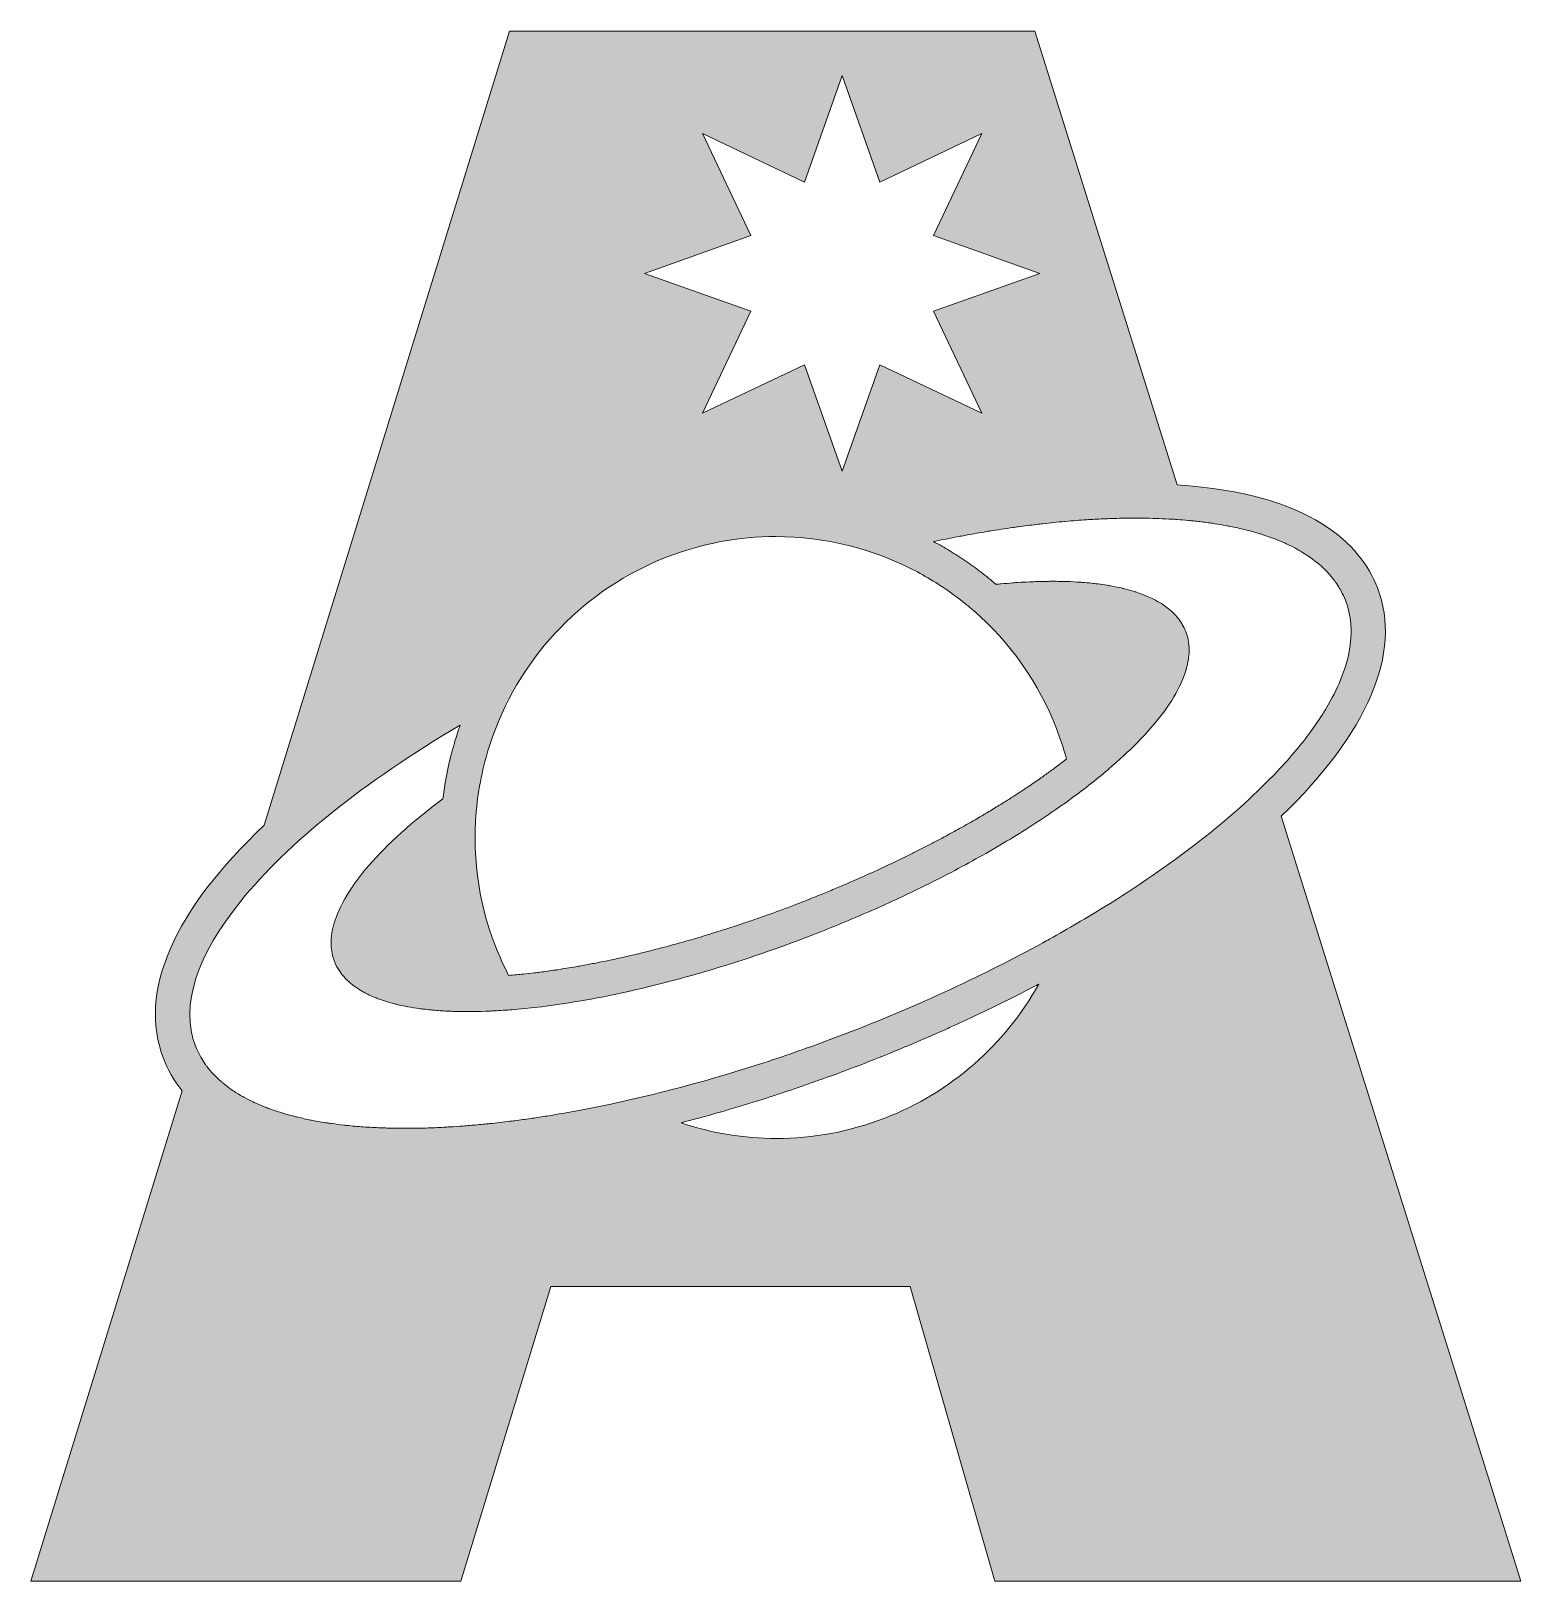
# Model space of a CAD drawing. Header units: millimetres. Extents: x -193 to -31, y -81 to 88.
import ezdxf

# ---------------------------------------------------------------- set-up
doc = ezdxf.new("R2010")
doc.units = ezdxf.units.MM
doc.header["$MEASUREMENT"] = 0
doc.layers.add('Layer 1', color=7, linetype='Continuous', lineweight=0)

msp = doc.modelspace()

# ---------------------------------------------------------------- hatches: boundary and pattern name
at = {"layer": 'Layer 1', "transparency": 33554687}
h = msp.add_hatch(color=7, dxfattribs=at)
h.dxf.hatch_style = 2
edge = h.paths.add_edge_path()
edge.add_spline(control_points=[(-76.08, -7.73), (-76.08, -7.73), (-76.08, -7.73), (-76.08, -7.73), (-77.98, -8.9), (-79.96, -10.06), (-82.01, -11.2), (-82.25, -11.33), (-82.5, -11.46), (-82.74, -11.6), (-89.08, -15.07), (-96.09, -18.35), (-103.61, -21.27), (-104.9, -21.77), (-106.18, -22.25), (-107.45, -22.71), (-110, -23.63), (-112.53, -24.49), (-115.03, -25.27), (-121.28, -27.23), (-127.35, -28.75), (-133.08, -29.83), (-133.87, -29.98), (-134.65, -30.12), (-135.43, -30.25), (-135.67, -30.29), (-135.91, -30.33), (-136.14, -30.37), (-136.69, -30.46), (-137.24, -30.55), (-137.78, -30.63), (-138.04, -30.67), (-138.29, -30.71), (-138.55, -30.74), (-139.13, -30.83), (-139.7, -30.91), (-140.27, -30.98), (-140.45, -31), (-140.63, -31.03), (-140.82, -31.05), (-141.56, -31.14), (-142.29, -31.23), (-143.01, -31.3), (-143.18, -31.32), (-143.35, -31.34), (-143.53, -31.35), (-144.08, -31.41), (-144.63, -31.46), (-145.17, -31.5), (-145.41, -31.52), (-145.65, -31.54), (-145.89, -31.56), (-146.39, -31.6), (-146.88, -31.63), (-147.37, -31.66), (-147.58, -31.67), (-147.8, -31.68), (-148.01, -31.7), (-148.67, -31.73), (-149.31, -31.76), (-149.95, -31.78), (-149.98, -31.78), (-150.01, -31.78), (-150.04, -31.78), (-150.71, -31.8), (-151.36, -31.81), (-152.01, -31.81), (-152.07, -31.81), (-152.14, -31.81), (-152.2, -31.81), (-152.32, -31.81), (-152.44, -31.81), (-152.56, -31.81), (-153.07, -31.8), (-153.57, -31.79), (-154.07, -31.78), (-154.26, -31.78), (-154.45, -31.77), (-154.64, -31.76), (-155.27, -31.74), (-155.89, -31.71), (-156.49, -31.67), (-156.51, -31.67), (-156.53, -31.67), (-156.55, -31.67), (-157.17, -31.63), (-157.78, -31.58), (-158.38, -31.52), (-158.55, -31.5), (-158.71, -31.48), (-158.88, -31.46), (-159.33, -31.41), (-159.77, -31.35), (-160.21, -31.29), (-160.37, -31.27), (-160.52, -31.25), (-160.67, -31.23), (-161.24, -31.14), (-161.79, -31.05), (-162.33, -30.95), (-162.39, -30.94), (-162.44, -30.92), (-162.49, -30.91), (-162.98, -30.82), (-163.45, -30.71), (-163.91, -30.6), (-164.05, -30.57), (-164.2, -30.53), (-164.34, -30.49), (-164.73, -30.39), (-165.12, -30.29), (-165.5, -30.17), (-165.61, -30.14), (-165.72, -30.11), (-165.84, -30.07), (-166.31, -29.93), (-166.77, -29.77), (-167.21, -29.6), (-167.29, -29.57), (-167.37, -29.54), (-167.45, -29.51), (-167.81, -29.37), (-168.16, -29.22), (-168.5, -29.07), (-168.62, -29.01), (-168.73, -28.96), (-168.85, -28.9), (-169.18, -28.75), (-169.5, -28.58), (-169.8, -28.41), (-169.88, -28.37), (-169.95, -28.34), (-170.02, -28.3), (-170.39, -28.09), (-170.74, -27.87), (-171.08, -27.64), (-171.16, -27.58), (-171.23, -27.53), (-171.31, -27.47), (-171.56, -27.29), (-171.81, -27.1), (-172.04, -26.91), (-172.13, -26.83), (-172.22, -26.76), (-172.31, -26.68), (-172.56, -26.46), (-172.8, -26.23), (-173.03, -26), (-173.06, -25.96), (-173.1, -25.93), (-173.13, -25.89), (-173.39, -25.62), (-173.62, -25.34), (-173.84, -25.05), (-173.9, -24.97), (-173.95, -24.89), (-174.01, -24.81), (-174.16, -24.58), (-174.31, -24.35), (-174.45, -24.11), (-174.5, -24.02), (-174.55, -23.93), (-174.6, -23.84), (-174.76, -23.55), (-174.9, -23.25), (-175.02, -22.94), (-175.03, -22.91), (-175.05, -22.89), (-175.06, -22.87), (-176.78, -18.42), (-174.85, -12.91), (-170.12, -7.05), (-165.05, -0.77), (-156.75, 5.91), (-146.23, 12.11), (-146.46, 11.46), (-146.67, 10.81), (-146.86, 10.15), (-147.15, 9.16), (-147.4, 8.16), (-147.61, 7.15), (-147.82, 6.14), (-147.98, 5.12), (-148.1, 4.09), (-151.43, 1.61), (-154.17, -0.86), (-156.21, -3.22), (-156.89, -4.01), (-157.49, -4.78), (-158.01, -5.54), (-158.78, -6.68), (-159.37, -7.78), (-159.75, -8.83), (-160.04, -9.63), (-160.22, -10.39), (-160.27, -11.12), (-160.29, -11.36), (-160.3, -11.6), (-160.29, -11.84), (-160.26, -12.47), (-160.14, -13.07), (-159.92, -13.64), (-159.92, -13.65), (-159.92, -13.65), (-159.92, -13.65), (-159.83, -13.89), (-159.72, -14.12), (-159.59, -14.34), (-159.55, -14.42), (-159.49, -14.49), (-159.45, -14.56), (-159.36, -14.71), (-159.26, -14.85), (-159.16, -14.99), (-159.09, -15.07), (-159.02, -15.15), (-158.95, -15.23), (-158.85, -15.35), (-158.74, -15.48), (-158.63, -15.59), (-158.55, -15.67), (-158.46, -15.75), (-158.37, -15.83), (-158.25, -15.94), (-158.13, -16.05), (-158, -16.15), (-157.91, -16.22), (-157.81, -16.3), (-157.7, -16.37), (-157.57, -16.47), (-157.43, -16.56), (-157.28, -16.65), (-157.18, -16.72), (-157.06, -16.79), (-156.95, -16.86), (-156.8, -16.95), (-156.64, -17.03), (-156.48, -17.11), (-156.35, -17.18), (-156.23, -17.24), (-156.11, -17.3), (-155.93, -17.38), (-155.76, -17.45), (-155.58, -17.53), (-155.44, -17.58), (-155.32, -17.64), (-155.18, -17.69), (-154.99, -17.76), (-154.78, -17.83), (-154.58, -17.9), (-154.44, -17.94), (-154.31, -17.99), (-154.17, -18.03), (-153.95, -18.1), (-153.71, -18.16), (-153.47, -18.22), (-153.34, -18.26), (-153.22, -18.29), (-153.09, -18.32), (-152.77, -18.4), (-152.45, -18.47), (-152.12, -18.53), (-152.05, -18.54), (-151.99, -18.56), (-151.92, -18.57), (-151.52, -18.64), (-151.11, -18.71), (-150.68, -18.77), (-150.55, -18.79), (-150.42, -18.8), (-150.28, -18.82), (-149.98, -18.85), (-149.68, -18.89), (-149.37, -18.92), (-149.2, -18.94), (-149.02, -18.95), (-148.84, -18.96), (-148.56, -18.99), (-148.28, -19.01), (-147.99, -19.02), (-147.79, -19.04), (-147.59, -19.04), (-147.39, -19.05), (-147.11, -19.06), (-146.83, -19.08), (-146.54, -19.08), (-146.33, -19.09), (-146.11, -19.09), (-145.89, -19.09), (-145.65, -19.1), (-145.4, -19.1), (-145.14, -19.09), (-144.75, -19.09), (-144.34, -19.08), (-143.93, -19.07), (-143.93, -19.07), (-143.93, -19.08), (-143.93, -19.08), (-143.93, -19.08), (-143.42, -19.06), (-143.42, -19.06), (-143.3, -19.05), (-143.18, -19.05), (-143.06, -19.05), (-143.06, -19.05), (-143.06, -19.04), (-143.06, -19.04), (-143.06, -19.04), (-143.06, -19.04), (-143.06, -19.04), (-143.06, -19.04), (-143.06, -19.05), (-143.06, -19.05), (-142.97, -19.04), (-142.87, -19.03), (-142.77, -19.03), (-142.77, -19.03), (-142.27, -19.01), (-142.27, -19.01), (-142.27, -19.01), (-142.28, -19), (-142.28, -19), (-141.62, -18.96), (-140.97, -18.93), (-140.29, -18.87), (-139.35, -18.79), (-138.38, -18.69), (-137.38, -18.57), (-136.05, -18.4), (-134.69, -18.2), (-133.29, -17.96), (-129.78, -17.37), (-126.05, -16.54), (-122.18, -15.48), (-119.85, -14.85), (-117.47, -14.13), (-115.06, -13.34), (-112.64, -12.54), (-110.19, -11.66), (-107.71, -10.7), (-105.65, -9.9), (-103.64, -9.07), (-101.68, -8.21), (-99.72, -7.36), (-97.82, -6.47), (-95.98, -5.57), (-93.77, -4.49), (-91.66, -3.38), (-89.64, -2.25), (-87.63, -1.12), (-85.72, 0.02), (-83.93, 1.18), (-82.73, 1.95), (-81.59, 2.72), (-80.5, 3.49), (-78.94, 4.6), (-77.5, 5.71), (-76.17, 6.81), (-76.17, 6.81), (-76.17, 6.81), (-76.17, 6.81), (-76.17, 6.81), (-76.01, 6.94), (-76.01, 6.94), (-76, 6.95), (-75.99, 6.96), (-75.98, 6.97), (-75.96, 6.98), (-75.95, 6.99), (-75.93, 7.01), (-75.93, 7.01), (-75.6, 7.29), (-75.6, 7.29), (-75.6, 7.29), (-75.6, 7.3), (-75.6, 7.3), (-74.46, 8.27), (-73.4, 9.24), (-72.47, 10.19), (-70.38, 12.31), (-68.82, 14.36), (-67.87, 16.27), (-67.4, 17.23), (-67.08, 18.16), (-66.92, 19.04), (-66.86, 19.34), (-66.83, 19.63), (-66.81, 19.91), (-66.78, 20.34), (-66.8, 20.75), (-66.86, 21.16), (-66.92, 21.56), (-67.02, 21.95), (-67.17, 22.33), (-67.27, 22.59), (-67.4, 22.84), (-67.54, 23.08), (-67.58, 23.16), (-67.63, 23.23), (-67.68, 23.3), (-67.79, 23.47), (-67.9, 23.63), (-68.03, 23.79), (-68.09, 23.87), (-68.16, 23.94), (-68.22, 24.02), (-68.36, 24.17), (-68.51, 24.32), (-68.66, 24.46), (-68.73, 24.52), (-68.79, 24.59), (-68.86, 24.65), (-69.09, 24.84), (-69.33, 25.03), (-69.59, 25.2), (-69.59, 25.21), (-69.6, 25.21), (-69.6, 25.22), (-69.87, 25.39), (-70.16, 25.56), (-70.46, 25.72), (-70.55, 25.77), (-70.65, 25.82), (-70.74, 25.86), (-70.96, 25.97), (-71.19, 26.08), (-71.43, 26.18), (-71.54, 26.23), (-71.66, 26.27), (-71.78, 26.32), (-72.02, 26.41), (-72.28, 26.5), (-72.53, 26.59), (-72.65, 26.63), (-72.76, 26.66), (-72.88, 26.7), (-73.24, 26.81), (-73.61, 26.91), (-73.99, 27.01), (-74.02, 27.01), (-74.03, 27.02), (-74.06, 27.02), (-74.47, 27.12), (-74.89, 27.2), (-75.33, 27.28), (-75.47, 27.31), (-75.6, 27.33), (-75.74, 27.35), (-76.05, 27.4), (-76.38, 27.45), (-76.71, 27.49), (-76.87, 27.51), (-77.04, 27.53), (-77.2, 27.55), (-77.53, 27.58), (-77.87, 27.62), (-78.22, 27.64), (-78.38, 27.66), (-78.53, 27.67), (-78.69, 27.68), (-79.16, 27.71), (-79.63, 27.74), (-80.11, 27.76), (-80.16, 27.76), (-80.2, 27.76), (-80.24, 27.76), (-80.77, 27.78), (-81.32, 27.78), (-81.88, 27.78), (-82.04, 27.78), (-82.21, 27.78), (-82.37, 27.77), (-82.77, 27.77), (-83.18, 27.76), (-83.59, 27.75), (-83.79, 27.74), (-83.99, 27.73), (-84.19, 27.72), (-84.61, 27.7), (-85.03, 27.68), (-85.45, 27.65), (-85.63, 27.64), (-85.82, 27.63), (-86, 27.61), (-86.44, 27.58), (-86.88, 27.54), (-87.32, 27.5), (-87.32, 27.5), (-87.33, 27.51), (-87.33, 27.51), (-87.33, 27.51), (-87.4, 27.49), (-87.4, 27.49), (-87.56, 27.48), (-87.7, 27.47), (-87.86, 27.46), (-87.85, 27.45), (-87.84, 27.44), (-87.83, 27.43), (-87.84, 27.44), (-87.85, 27.45), (-87.86, 27.46), (-88.38, 27.91), (-88.91, 28.35), (-89.46, 28.77), (-90, 29.19), (-90.56, 29.59), (-91.13, 29.98), (-91.69, 30.37), (-92.27, 30.74), (-92.86, 31.1), (-93.44, 31.45), (-94.04, 31.79), (-94.64, 32.11), (-94.65, 32.11), (-94.65, 32.12), (-94.66, 32.12), (-94.65, 32.12), (-94.65, 32.11), (-94.64, 32.11), (-94.64, 32.11), (-94.63, 32.11), (-94.63, 32.12), (-93.73, 32.3), (-92.85, 32.48), (-91.97, 32.65), (-91.72, 32.69), (-91.47, 32.74), (-91.22, 32.79), (-90.52, 32.91), (-89.83, 33.04), (-89.14, 33.15), (-88.94, 33.19), (-88.73, 33.22), (-88.53, 33.25), (-87.68, 33.39), (-86.83, 33.52), (-86, 33.64), (-85.8, 33.67), (-85.61, 33.69), (-85.42, 33.72), (-84.75, 33.81), (-84.09, 33.9), (-83.44, 33.97), (-83.2, 34), (-82.96, 34.03), (-82.72, 34.06), (-81.93, 34.15), (-81.14, 34.23), (-80.37, 34.3), (-80.34, 34.3), (-80.32, 34.31), (-80.29, 34.31), (-79.5, 34.38), (-78.71, 34.44), (-77.94, 34.49), (-77.72, 34.5), (-77.5, 34.51), (-77.29, 34.52), (-76.67, 34.56), (-76.07, 34.59), (-75.47, 34.61), (-75.3, 34.62), (-75.12, 34.62), (-74.95, 34.63), (-74.21, 34.65), (-73.48, 34.66), (-72.76, 34.66), (-72.72, 34.66), (-72.67, 34.67), (-72.63, 34.67), (-72.5, 34.67), (-72.37, 34.66), (-72.24, 34.66), (-71.73, 34.66), (-71.23, 34.65), (-70.74, 34.64), (-70.52, 34.63), (-70.31, 34.62), (-70.09, 34.62), (-69.61, 34.6), (-69.13, 34.57), (-68.66, 34.55), (-68.49, 34.54), (-68.32, 34.53), (-68.15, 34.52), (-67.72, 34.49), (-67.29, 34.45), (-66.87, 34.41), (-66.69, 34.39), (-66.49, 34.38), (-66.31, 34.36), (-66.21, 34.35), (-66.11, 34.34), (-66.01, 34.32), (-65.51, 34.27), (-65.02, 34.21), (-64.54, 34.14), (-64.36, 34.11), (-64.18, 34.09), (-64, 34.06), (-63.59, 33.99), (-63.19, 33.93), (-62.79, 33.85), (-62.63, 33.82), (-62.46, 33.79), (-62.3, 33.76), (-61.77, 33.65), (-61.24, 33.54), (-60.73, 33.42), (-60.73, 33.42), (-60.73, 33.41), (-60.72, 33.41), (-60.21, 33.29), (-59.72, 33.15), (-59.23, 33), (-59.1, 32.96), (-58.96, 32.92), (-58.83, 32.87), (-58.48, 32.76), (-58.14, 32.64), (-57.81, 32.52), (-57.67, 32.47), (-57.53, 32.42), (-57.39, 32.37), (-57.03, 32.23), (-56.68, 32.08), (-56.33, 31.92), (-56.26, 31.89), (-56.18, 31.86), (-56.11, 31.82), (-55.7, 31.63), (-55.31, 31.43), (-54.93, 31.22), (-54.84, 31.17), (-54.75, 31.11), (-54.66, 31.06), (-54.38, 30.9), (-54.11, 30.73), (-53.85, 30.55), (-53.74, 30.48), (-53.63, 30.41), (-53.53, 30.33), (-53.28, 30.15), (-53.04, 29.97), (-52.81, 29.78), (-52.73, 29.72), (-52.65, 29.65), (-52.57, 29.59), (-52.28, 29.33), (-52, 29.07), (-51.74, 28.8), (-51.7, 28.75), (-51.66, 28.7), (-51.61, 28.65), (-51.4, 28.42), (-51.21, 28.18), (-51.03, 27.94), (-50.95, 27.85), (-50.89, 27.75), (-50.82, 27.66), (-50.67, 27.44), (-50.53, 27.22), (-50.4, 26.99), (-50.34, 26.9), (-50.28, 26.8), (-50.23, 26.71), (-50.06, 26.39), (-49.91, 26.06), (-49.77, 25.72), (-49.45, 24.9), (-49.26, 24.03), (-49.19, 23.14), (-49.16, 22.84), (-49.15, 22.54), (-49.15, 22.23), (-49.15, 21.92), (-49.17, 21.62), (-49.2, 21.3), (-49.31, 20.05), (-49.63, 18.75), (-50.15, 17.41), (-50.54, 16.41), (-51.03, 15.38), (-51.64, 14.33), (-52.04, 13.63), (-52.49, 12.92), (-52.98, 12.21), (-53.32, 11.72), (-53.68, 11.23), (-54.06, 10.73), (-55.2, 9.25), (-56.53, 7.73), (-58.03, 6.21), (-62.58, 1.57), (-68.72, -3.18), (-76.08, -7.73)], knot_values=[0, 0, 0, 0, 1, 1, 1, 2, 2, 2, 3, 3, 3, 4, 4, 4, 5, 5, 5, 6, 6, 6, 7, 7, 7, 8, 8, 8, 9, 9, 9, 10, 10, 10, 11, 11, 11, 12, 12, 12, 13, 13, 13, 14, 14, 14, 15, 15, 15, 16, 16, 16, 17, 17, 17, 18, 18, 18, 19, 19, 19, 20, 20, 20, 21, 21, 21, 22, 22, 22, 23, 23, 23, 24, 24, 24, 25, 25, 25, 26, 26, 26, 27, 27, 27, 28, 28, 28, 29, 29, 29, 30, 30, 30, 31, 31, 31, 32, 32, 32, 33, 33, 33, 34, 34, 34, 35, 35, 35, 36, 36, 36, 37, 37, 37, 38, 38, 38, 39, 39, 39, 40, 40, 40, 41, 41, 41, 42, 42, 42, 43, 43, 43, 44, 44, 44, 45, 45, 45, 46, 46, 46, 47, 47, 47, 48, 48, 48, 49, 49, 49, 50, 50, 50, 51, 51, 51, 52, 52, 52, 53, 53, 53, 54, 54, 54, 55, 55, 55, 56, 56, 56, 57, 57, 57, 58, 58, 58, 59, 59, 59, 60, 60, 60, 61, 61, 61, 62, 62, 62, 63, 63, 63, 64, 64, 64, 65, 65, 65, 66, 66, 66, 67, 67, 67, 68, 68, 68, 69, 69, 69, 70, 70, 70, 71, 71, 71, 72, 72, 72, 73, 73, 73, 74, 74, 74, 75, 75, 75, 76, 76, 76, 77, 77, 77, 78, 78, 78, 79, 79, 79, 80, 80, 80, 81, 81, 81, 82, 82, 82, 83, 83, 83, 84, 84, 84, 85, 85, 85, 86, 86, 86, 87, 87, 87, 88, 88, 88, 89, 89, 89, 90, 90, 90, 91, 91, 91, 92, 92, 92, 93, 93, 93, 94, 94, 94, 95, 95, 95, 96, 96, 96, 97, 97, 97, 98, 98, 98, 99, 99, 99, 100, 100, 100, 101, 101, 101, 102, 102, 102, 103, 103, 103, 104, 104, 104, 105, 105, 105, 106, 106, 106, 107, 107, 107, 108, 108, 108, 109, 109, 109, 110, 110, 110, 111, 111, 111, 112, 112, 112, 113, 113, 113, 114, 114, 114, 115, 115, 115, 116, 116, 116, 117, 117, 117, 118, 118, 118, 119, 119, 119, 120, 120, 120, 121, 121, 121, 122, 122, 122, 123, 123, 123, 124, 124, 124, 125, 125, 125, 126, 126, 126, 127, 127, 127, 128, 128, 128, 129, 129, 129, 130, 130, 130, 131, 131, 131, 132, 132, 132, 133, 133, 133, 134, 134, 134, 135, 135, 135, 136, 136, 136, 137, 137, 137, 138, 138, 138, 139, 139, 139, 140, 140, 140, 141, 141, 141, 142, 142, 142, 143, 143, 143, 144, 144, 144, 145, 145, 145, 146, 146, 146, 147, 147, 147, 148, 148, 148, 149, 149, 149, 150, 150, 150, 151, 151, 151, 152, 152, 152, 153, 153, 153, 154, 154, 154, 155, 155, 155, 156, 156, 156, 157, 157, 157, 158, 158, 158, 159, 159, 159, 160, 160, 160, 161, 161, 161, 162, 162, 162, 163, 163, 163, 164, 164, 164, 165, 165, 165, 166, 166, 166, 167, 167, 167, 168, 168, 168, 169, 169, 169, 170, 170, 170, 171, 171, 171, 172, 172, 172, 173, 173, 173, 174, 174, 174, 175, 175, 175, 176, 176, 176, 177, 177, 177, 178, 178, 178, 179, 179, 179, 180, 180, 180, 181, 181, 181, 182, 182, 182, 183, 183, 183, 184, 184, 184, 185, 185, 185, 186, 186, 186, 187, 187, 187, 188, 188, 188, 189, 189, 189, 190, 190, 190, 191, 191, 191, 192, 192, 192, 193, 193, 193, 194, 194, 194, 195, 195, 195, 196, 196, 196, 197, 197, 197, 198, 198, 198, 199, 199, 199, 200, 200, 200, 201, 201, 201, 202, 202, 202, 203, 203, 203, 204, 204, 204, 205, 205, 205, 206, 206, 206, 207, 207, 207, 208, 208, 208, 209, 209, 209, 210, 210, 210, 211, 211, 211, 212, 212, 212, 213, 213, 213, 214, 214, 214, 215, 215, 215, 216, 216, 216, 217, 217, 217, 218, 218, 218, 219, 219, 219, 220, 220, 220, 221, 221, 221, 222, 222, 222, 223, 223, 223, 224, 224, 224, 225, 225, 225, 226, 226, 226, 227, 227, 227, 228, 228, 228, 229, 229, 229, 230, 230, 230, 231, 231, 231, 232, 232, 232, 232], degree=3, periodic=0)
edge = h.paths.add_edge_path()
edge.add_spline(control_points=[(-99.96, -30.7), (-103.76, -32.17), (-107.75, -32.92), (-111.79, -32.92), (-115.3, -32.92), (-118.81, -32.34), (-122.16, -31.22), (-122.03, -31.19), (-121.91, -31.15), (-121.78, -31.12), (-120.31, -30.73), (-118.83, -30.33), (-117.35, -29.89), (-117.12, -29.83), (-116.9, -29.76), (-116.68, -29.69), (-115.4, -29.31), (-114.13, -28.92), (-112.85, -28.51), (-112.37, -28.36), (-111.9, -28.2), (-111.43, -28.05), (-110.34, -27.69), (-109.25, -27.31), (-108.15, -26.93), (-107.7, -26.77), (-107.25, -26.61), (-106.79, -26.45), (-105.28, -25.91), (-103.77, -25.35), (-102.26, -24.77), (-100.74, -24.18), (-99.25, -23.57), (-97.77, -22.95), (-97.32, -22.77), (-96.88, -22.58), (-96.44, -22.39), (-95.37, -21.93), (-94.31, -21.47), (-93.25, -21), (-92.8, -20.79), (-92.35, -20.59), (-91.91, -20.39), (-90.67, -19.82), (-89.44, -19.24), (-88.23, -18.65), (-88.03, -18.56), (-87.84, -18.47), (-87.64, -18.37), (-86.25, -17.69), (-84.88, -16.99), (-83.53, -16.28), (-83.42, -16.22), (-83.29, -16.16), (-83.18, -16.1), (-86.85, -22.69), (-92.72, -27.89), (-99.96, -30.7)], knot_values=[0, 0, 0, 0, 1, 1, 1, 2, 2, 2, 3, 3, 3, 4, 4, 4, 5, 5, 5, 6, 6, 6, 7, 7, 7, 8, 8, 8, 9, 9, 9, 10, 10, 10, 11, 11, 11, 12, 12, 12, 13, 13, 13, 14, 14, 14, 15, 15, 15, 16, 16, 16, 17, 17, 17, 18, 18, 18, 19, 19, 19, 19], degree=3, periodic=0)
edge = h.paths.add_edge_path()
edge.add_spline(control_points=[(-144.38, 3.66), (-144.23, 4.87), (-144.02, 6.09), (-143.74, 7.29), (-143.47, 8.45), (-143.13, 9.59), (-142.74, 10.72), (-142.72, 10.76), (-142.71, 10.81), (-142.69, 10.85), (-139.49, 19.85), (-132.55, 26.99), (-123.67, 30.44), (-119.86, 31.91), (-115.88, 32.66), (-111.84, 32.66), (-106.49, 32.66), (-101.16, 31.33), (-96.41, 28.8), (-95.63, 28.39), (-94.87, 27.93), (-94.13, 27.46), (-94, 27.37), (-93.87, 27.29), (-93.74, 27.21), (-92.88, 26.64), (-92.04, 26.03), (-91.24, 25.38), (-90.93, 25.13), (-90.61, 24.88), (-90.31, 24.62), (-86.31, 21.15), (-83.17, 16.69), (-81.24, 11.73), (-80.83, 10.65), (-80.47, 9.55), (-80.16, 8.42), (-80.16, 8.41), (-80.16, 8.41), (-80.16, 8.41), (-80.38, 8.24), (-80.61, 8.07), (-80.84, 7.9), (-81.03, 7.76), (-81.22, 7.61), (-81.42, 7.46), (-81.74, 7.22), (-82.08, 6.98), (-82.42, 6.74), (-82.59, 6.62), (-82.76, 6.49), (-82.94, 6.36), (-83.39, 6.05), (-83.84, 5.74), (-84.3, 5.43), (-84.38, 5.38), (-84.46, 5.32), (-84.54, 5.27), (-85.09, 4.9), (-85.64, 4.54), (-86.21, 4.18), (-86.37, 4.07), (-86.54, 3.97), (-86.71, 3.87), (-87.12, 3.61), (-87.53, 3.35), (-87.95, 3.1), (-88.17, 2.96), (-88.4, 2.83), (-88.62, 2.69), (-88.99, 2.47), (-89.36, 2.25), (-89.74, 2.02), (-89.99, 1.88), (-90.25, 1.74), (-90.5, 1.59), (-90.86, 1.38), (-91.23, 1.17), (-91.6, 0.96), (-91.87, 0.82), (-92.14, 0.67), (-92.41, 0.52), (-92.77, 0.32), (-93.14, 0.12), (-93.51, -0.08), (-93.79, -0.23), (-94.07, -0.38), (-94.36, -0.53), (-94.73, -0.72), (-95.1, -0.92), (-95.48, -1.11), (-95.77, -1.26), (-96.06, -1.41), (-96.34, -1.55), (-96.73, -1.74), (-97.11, -1.94), (-97.5, -2.13), (-97.79, -2.27), (-98.08, -2.42), (-98.38, -2.56), (-98.77, -2.75), (-99.17, -2.94), (-99.56, -3.12), (-99.86, -3.26), (-100.15, -3.4), (-100.45, -3.54), (-100.86, -3.73), (-101.27, -3.92), (-101.68, -4.1), (-101.97, -4.23), (-102.27, -4.37), (-102.56, -4.5), (-103, -4.69), (-103.44, -4.88), (-103.88, -5.07), (-104.15, -5.19), (-104.42, -5.31), (-104.7, -5.43), (-105.18, -5.63), (-105.68, -5.84), (-106.17, -6.04), (-106.4, -6.14), (-106.64, -6.24), (-106.87, -6.33), (-107.2, -6.46), (-107.53, -6.59), (-107.86, -6.72), (-108.26, -6.88), (-108.66, -7.05), (-109.07, -7.2), (-109.33, -7.3), (-109.59, -7.4), (-109.85, -7.5), (-110.33, -7.68), (-110.8, -7.87), (-111.28, -8.04), (-111.52, -8.13), (-111.75, -8.21), (-111.98, -8.29), (-112.48, -8.48), (-112.99, -8.66), (-113.49, -8.84), (-113.78, -8.94), (-114.06, -9.03), (-114.35, -9.13), (-114.8, -9.29), (-115.25, -9.44), (-115.7, -9.59), (-116.01, -9.69), (-116.31, -9.79), (-116.61, -9.89), (-117.04, -10.03), (-117.47, -10.17), (-117.9, -10.31), (-118.22, -10.41), (-118.53, -10.5), (-118.84, -10.6), (-119.26, -10.73), (-119.68, -10.86), (-120.09, -10.98), (-120.41, -11.07), (-120.72, -11.17), (-121.04, -11.26), (-121.45, -11.38), (-121.86, -11.49), (-122.28, -11.61), (-122.59, -11.7), (-122.9, -11.78), (-123.21, -11.87), (-123.62, -11.98), (-124.03, -12.09), (-124.44, -12.19), (-124.74, -12.27), (-125.05, -12.35), (-125.36, -12.43), (-125.77, -12.54), (-126.18, -12.64), (-126.58, -12.73), (-126.88, -12.81), (-127.18, -12.88), (-127.47, -12.95), (-127.89, -13.05), (-128.3, -13.14), (-128.72, -13.23), (-129, -13.29), (-129.28, -13.36), (-129.56, -13.42), (-129.99, -13.51), (-130.43, -13.6), (-130.86, -13.69), (-131.11, -13.74), (-131.36, -13.79), (-131.61, -13.84), (-132.09, -13.93), (-132.57, -14.02), (-133.05, -14.11), (-133.24, -14.14), (-133.43, -14.18), (-133.62, -14.21), (-134.29, -14.33), (-134.94, -14.43), (-135.59, -14.53), (-135.68, -14.54), (-135.76, -14.55), (-135.85, -14.57), (-136.41, -14.65), (-136.96, -14.73), (-137.51, -14.8), (-137.73, -14.83), (-137.94, -14.85), (-138.16, -14.88), (-138.57, -14.92), (-138.97, -14.97), (-139.37, -15.01), (-139.62, -15.04), (-139.86, -15.06), (-140.1, -15.08), (-140.38, -15.11), (-140.67, -15.14), (-140.94, -15.16), (-140.94, -15.16), (-140.94, -15.16), (-140.94, -15.16), (-141.48, -14.11), (-141.96, -13.05), (-142.38, -11.98), (-144.33, -6.95), (-145, -1.69), (-144.38, 3.66)], knot_values=[0, 0, 0, 0, 1, 1, 1, 2, 2, 2, 3, 3, 3, 4, 4, 4, 5, 5, 5, 6, 6, 6, 7, 7, 7, 8, 8, 8, 9, 9, 9, 10, 10, 10, 11, 11, 11, 12, 12, 12, 13, 13, 13, 14, 14, 14, 15, 15, 15, 16, 16, 16, 17, 17, 17, 18, 18, 18, 19, 19, 19, 20, 20, 20, 21, 21, 21, 22, 22, 22, 23, 23, 23, 24, 24, 24, 25, 25, 25, 26, 26, 26, 27, 27, 27, 28, 28, 28, 29, 29, 29, 30, 30, 30, 31, 31, 31, 32, 32, 32, 33, 33, 33, 34, 34, 34, 35, 35, 35, 36, 36, 36, 37, 37, 37, 38, 38, 38, 39, 39, 39, 40, 40, 40, 41, 41, 41, 42, 42, 42, 43, 43, 43, 44, 44, 44, 45, 45, 45, 46, 46, 46, 47, 47, 47, 48, 48, 48, 49, 49, 49, 50, 50, 50, 51, 51, 51, 52, 52, 52, 53, 53, 53, 54, 54, 54, 55, 55, 55, 56, 56, 56, 57, 57, 57, 58, 58, 58, 59, 59, 59, 60, 60, 60, 61, 61, 61, 62, 62, 62, 63, 63, 63, 64, 64, 64, 65, 65, 65, 66, 66, 66, 67, 67, 67, 68, 68, 68, 69, 69, 69, 70, 70, 70, 71, 71, 71, 72, 72, 72, 73, 73, 73, 74, 74, 74, 75, 75, 75, 76, 76, 76, 76], degree=3, periodic=0)
edge = h.paths.add_edge_path()
edge.add_spline(control_points=[(-119.83, 76.56), (-119.83, 76.56), (-108.72, 71.28), (-108.72, 71.28), (-108.72, 71.28), (-104.6, 82.87), (-104.6, 82.87), (-104.6, 82.87), (-100.48, 71.28), (-100.48, 71.28), (-100.48, 71.28), (-89.37, 76.56), (-89.37, 76.56), (-89.37, 76.56), (-94.65, 65.45), (-94.65, 65.45), (-94.65, 65.45), (-83.06, 61.33), (-83.06, 61.33), (-83.06, 61.33), (-94.65, 57.21), (-94.65, 57.21), (-94.65, 57.21), (-89.37, 46.1), (-89.37, 46.1), (-89.37, 46.1), (-100.48, 51.38), (-100.48, 51.38), (-100.48, 51.38), (-104.6, 39.79), (-104.6, 39.79), (-104.6, 39.79), (-108.72, 51.38), (-108.72, 51.38), (-108.72, 51.38), (-119.83, 46.1), (-119.83, 46.1), (-119.83, 46.1), (-114.55, 57.21), (-114.55, 57.21), (-114.55, 57.21), (-126.14, 61.33), (-126.14, 61.33), (-126.14, 61.33), (-114.55, 65.45), (-114.55, 65.45), (-114.55, 65.45), (-119.83, 76.56), (-119.83, 76.56)], knot_values=[0, 0, 0, 0, 1, 1, 1, 2, 2, 2, 3, 3, 3, 4, 4, 4, 5, 5, 5, 6, 6, 6, 7, 7, 7, 8, 8, 8, 9, 9, 9, 10, 10, 10, 11, 11, 11, 12, 12, 12, 13, 13, 13, 14, 14, 14, 15, 15, 15, 16, 16, 16, 16], degree=3, periodic=0)
edge = h.paths.add_edge_path()
edge.add_spline(control_points=[(-56.77, 2.18), (-47.38, 11.22), (-43.53, 19.99), (-46.28, 27.08), (-48.11, 31.79), (-53.42, 37.33), (-68.09, 38.28), (-68.09, 38.28), (-83.6, 87.73), (-83.6, 87.73), (-83.6, 87.73), (-140.86, 87.73), (-140.86, 87.73), (-140.86, 87.73), (-167.57, 1.2), (-167.57, 1.2), (-177.36, -7.99), (-181.38, -16.93), (-178.55, -24.22), (-178.11, -25.37), (-177.45, -26.57), (-176.51, -27.74), (-176.51, -27.74), (-192.99, -81.13), (-192.99, -81.13), (-192.99, -81.13), (-146.14, -81.13), (-146.14, -81.13), (-146.14, -81.13), (-136.36, -49.03), (-136.36, -49.03), (-136.36, -49.03), (-97.18, -49.03), (-97.18, -49.03), (-97.18, -49.03), (-87.97, -81.13), (-87.97, -81.13), (-87.97, -81.13), (-30.64, -81.13), (-30.64, -81.13), (-30.64, -81.13), (-56.77, 2.18), (-56.77, 2.18)], knot_values=[0, 0, 0, 0, 1, 1, 1, 2, 2, 2, 3, 3, 3, 4, 4, 4, 5, 5, 5, 6, 6, 6, 7, 7, 7, 8, 8, 8, 9, 9, 9, 10, 10, 10, 11, 11, 11, 12, 12, 12, 13, 13, 13, 14, 14, 14, 14], degree=3, periodic=0)

# ---------------------------------------------------------------- linework, layer by layer
at = {"layer": 'Layer 1'}
for points, knots in [([(-56.77, 2.18), (-47.38, 11.22), (-43.53, 19.99), (-46.28, 27.08), (-48.11, 31.79), (-53.42, 37.33), (-68.09, 38.28), (-68.09, 38.28), (-83.6, 87.73), (-83.6, 87.73), (-83.6, 87.73), (-140.86, 87.73), (-140.86, 87.73), (-140.86, 87.73), (-167.57, 1.2), (-167.57, 1.2), (-177.36, -7.99), (-181.38, -16.93), (-178.55, -24.22), (-178.11, -25.37), (-177.45, -26.57), (-176.51, -27.74), (-176.51, -27.74), (-192.99, -81.13), (-192.99, -81.13), (-192.99, -81.13), (-146.14, -81.13), (-146.14, -81.13), (-146.14, -81.13), (-136.36, -49.03), (-136.36, -49.03), (-136.36, -49.03), (-97.18, -49.03), (-97.18, -49.03), (-97.18, -49.03), (-87.97, -81.13), (-87.97, -81.13), (-87.97, -81.13), (-30.64, -81.13), (-30.64, -81.13), (-30.64, -81.13), (-56.77, 2.18), (-56.77, 2.18)], [0, 0, 0, 0, 1, 1, 1, 2, 2, 2, 3, 3, 3, 4, 4, 4, 5, 5, 5, 6, 6, 6, 7, 7, 7, 8, 8, 8, 9, 9, 9, 10, 10, 10, 11, 11, 11, 12, 12, 12, 13, 13, 13, 14, 14, 14, 14]), ([(-119.83, 76.56), (-119.83, 76.56), (-108.72, 71.28), (-108.72, 71.28), (-108.72, 71.28), (-104.6, 82.87), (-104.6, 82.87), (-104.6, 82.87), (-100.48, 71.28), (-100.48, 71.28), (-100.48, 71.28), (-89.37, 76.56), (-89.37, 76.56), (-89.37, 76.56), (-94.65, 65.45), (-94.65, 65.45), (-94.65, 65.45), (-83.06, 61.33), (-83.06, 61.33), (-83.06, 61.33), (-94.65, 57.21), (-94.65, 57.21), (-94.65, 57.21), (-89.37, 46.1), (-89.37, 46.1), (-89.37, 46.1), (-100.48, 51.38), (-100.48, 51.38), (-100.48, 51.38), (-104.6, 39.79), (-104.6, 39.79), (-104.6, 39.79), (-108.72, 51.38), (-108.72, 51.38), (-108.72, 51.38), (-119.83, 46.1), (-119.83, 46.1), (-119.83, 46.1), (-114.55, 57.21), (-114.55, 57.21), (-114.55, 57.21), (-126.14, 61.33), (-126.14, 61.33), (-126.14, 61.33), (-114.55, 65.45), (-114.55, 65.45), (-114.55, 65.45), (-119.83, 76.56), (-119.83, 76.56)], [0, 0, 0, 0, 1, 1, 1, 2, 2, 2, 3, 3, 3, 4, 4, 4, 5, 5, 5, 6, 6, 6, 7, 7, 7, 8, 8, 8, 9, 9, 9, 10, 10, 10, 11, 11, 11, 12, 12, 12, 13, 13, 13, 14, 14, 14, 15, 15, 15, 16, 16, 16, 16]), ([(-76.08, -7.73), (-76.08, -7.73), (-76.08, -7.73), (-76.08, -7.73), (-77.98, -8.9), (-79.96, -10.06), (-82.01, -11.2), (-82.25, -11.33), (-82.5, -11.46), (-82.74, -11.6), (-89.08, -15.07), (-96.09, -18.35), (-103.61, -21.27), (-104.9, -21.77), (-106.18, -22.25), (-107.45, -22.71), (-110, -23.63), (-112.53, -24.49), (-115.03, -25.27), (-121.28, -27.23), (-127.35, -28.75), (-133.08, -29.83), (-133.87, -29.98), (-134.65, -30.12), (-135.43, -30.25), (-135.67, -30.29), (-135.91, -30.33), (-136.14, -30.37), (-136.69, -30.46), (-137.24, -30.55), (-137.78, -30.63), (-138.04, -30.67), (-138.29, -30.71), (-138.55, -30.74), (-139.13, -30.83), (-139.7, -30.91), (-140.27, -30.98), (-140.45, -31), (-140.63, -31.03), (-140.82, -31.05), (-141.56, -31.14), (-142.29, -31.23), (-143.01, -31.3), (-143.18, -31.32), (-143.35, -31.34), (-143.53, -31.35), (-144.08, -31.41), (-144.63, -31.46), (-145.17, -31.5), (-145.41, -31.52), (-145.65, -31.54), (-145.89, -31.56), (-146.39, -31.6), (-146.88, -31.63), (-147.37, -31.66), (-147.58, -31.67), (-147.8, -31.68), (-148.01, -31.7), (-148.67, -31.73), (-149.31, -31.76), (-149.95, -31.78), (-149.98, -31.78), (-150.01, -31.78), (-150.04, -31.78), (-150.71, -31.8), (-151.36, -31.81), (-152.01, -31.81), (-152.07, -31.81), (-152.14, -31.81), (-152.2, -31.81), (-152.32, -31.81), (-152.44, -31.81), (-152.56, -31.81), (-153.07, -31.8), (-153.57, -31.79), (-154.07, -31.78), (-154.26, -31.78), (-154.45, -31.77), (-154.64, -31.76), (-155.27, -31.74), (-155.89, -31.71), (-156.49, -31.67), (-156.51, -31.67), (-156.53, -31.67), (-156.55, -31.67), (-157.17, -31.63), (-157.78, -31.58), (-158.38, -31.52), (-158.55, -31.5), (-158.71, -31.48), (-158.88, -31.46), (-159.33, -31.41), (-159.77, -31.35), (-160.21, -31.29), (-160.37, -31.27), (-160.52, -31.25), (-160.67, -31.23), (-161.24, -31.14), (-161.79, -31.05), (-162.33, -30.95), (-162.39, -30.94), (-162.44, -30.92), (-162.49, -30.91), (-162.98, -30.82), (-163.45, -30.71), (-163.91, -30.6), (-164.05, -30.57), (-164.2, -30.53), (-164.34, -30.49), (-164.73, -30.39), (-165.12, -30.29), (-165.5, -30.17), (-165.61, -30.14), (-165.72, -30.11), (-165.84, -30.07), (-166.31, -29.93), (-166.77, -29.77), (-167.21, -29.6), (-167.29, -29.57), (-167.37, -29.54), (-167.45, -29.51), (-167.81, -29.37), (-168.16, -29.22), (-168.5, -29.07), (-168.62, -29.01), (-168.73, -28.96), (-168.85, -28.9), (-169.18, -28.75), (-169.5, -28.58), (-169.8, -28.41), (-169.88, -28.37), (-169.95, -28.34), (-170.02, -28.3), (-170.39, -28.09), (-170.74, -27.87), (-171.08, -27.64), (-171.16, -27.58), (-171.23, -27.53), (-171.31, -27.47), (-171.56, -27.29), (-171.81, -27.1), (-172.04, -26.91), (-172.13, -26.83), (-172.22, -26.76), (-172.31, -26.68), (-172.56, -26.46), (-172.8, -26.23), (-173.03, -26), (-173.06, -25.96), (-173.1, -25.93), (-173.13, -25.89), (-173.39, -25.62), (-173.62, -25.34), (-173.84, -25.05), (-173.9, -24.97), (-173.95, -24.89), (-174.01, -24.81), (-174.16, -24.58), (-174.31, -24.35), (-174.45, -24.11), (-174.5, -24.02), (-174.55, -23.93), (-174.6, -23.84), (-174.76, -23.55), (-174.9, -23.25), (-175.02, -22.94), (-175.03, -22.91), (-175.05, -22.89), (-175.06, -22.87), (-176.78, -18.42), (-174.85, -12.91), (-170.12, -7.05), (-165.05, -0.77), (-156.75, 5.91), (-146.23, 12.11), (-146.46, 11.46), (-146.67, 10.81), (-146.86, 10.15), (-147.15, 9.16), (-147.4, 8.16), (-147.61, 7.15), (-147.82, 6.14), (-147.98, 5.12), (-148.1, 4.09), (-151.43, 1.61), (-154.17, -0.86), (-156.21, -3.22), (-156.89, -4.01), (-157.49, -4.78), (-158.01, -5.54), (-158.78, -6.68), (-159.37, -7.78), (-159.75, -8.83), (-160.04, -9.63), (-160.22, -10.39), (-160.27, -11.12), (-160.29, -11.36), (-160.3, -11.6), (-160.29, -11.84), (-160.26, -12.47), (-160.14, -13.07), (-159.92, -13.64), (-159.92, -13.65), (-159.92, -13.65), (-159.92, -13.65), (-159.83, -13.89), (-159.72, -14.12), (-159.59, -14.34), (-159.55, -14.42), (-159.49, -14.49), (-159.45, -14.56), (-159.36, -14.71), (-159.26, -14.85), (-159.16, -14.99), (-159.09, -15.07), (-159.02, -15.15), (-158.95, -15.23), (-158.85, -15.35), (-158.74, -15.48), (-158.63, -15.59), (-158.55, -15.67), (-158.46, -15.75), (-158.37, -15.83), (-158.25, -15.94), (-158.13, -16.05), (-158, -16.15), (-157.91, -16.22), (-157.81, -16.3), (-157.7, -16.37), (-157.57, -16.47), (-157.43, -16.56), (-157.28, -16.65), (-157.18, -16.72), (-157.06, -16.79), (-156.95, -16.86), (-156.8, -16.95), (-156.64, -17.03), (-156.48, -17.11), (-156.35, -17.18), (-156.23, -17.24), (-156.11, -17.3), (-155.93, -17.38), (-155.76, -17.45), (-155.58, -17.53), (-155.44, -17.58), (-155.32, -17.64), (-155.18, -17.69), (-154.99, -17.76), (-154.78, -17.83), (-154.58, -17.9), (-154.44, -17.94), (-154.31, -17.99), (-154.17, -18.03), (-153.95, -18.1), (-153.71, -18.16), (-153.47, -18.22), (-153.34, -18.26), (-153.22, -18.29), (-153.09, -18.32), (-152.77, -18.4), (-152.45, -18.47), (-152.12, -18.53), (-152.05, -18.54), (-151.99, -18.56), (-151.92, -18.57), (-151.52, -18.64), (-151.11, -18.71), (-150.68, -18.77), (-150.55, -18.79), (-150.42, -18.8), (-150.28, -18.82), (-149.98, -18.85), (-149.68, -18.89), (-149.37, -18.92), (-149.2, -18.94), (-149.02, -18.95), (-148.84, -18.96), (-148.56, -18.99), (-148.28, -19.01), (-147.99, -19.02), (-147.79, -19.04), (-147.59, -19.04), (-147.39, -19.05), (-147.11, -19.06), (-146.83, -19.08), (-146.54, -19.08), (-146.33, -19.09), (-146.11, -19.09), (-145.89, -19.09), (-145.65, -19.1), (-145.4, -19.1), (-145.14, -19.09), (-144.75, -19.09), (-144.34, -19.08), (-143.93, -19.07), (-143.93, -19.07), (-143.93, -19.08), (-143.93, -19.08), (-143.93, -19.08), (-143.42, -19.06), (-143.42, -19.06), (-143.3, -19.05), (-143.18, -19.05), (-143.06, -19.05), (-143.06, -19.05), (-143.06, -19.04), (-143.06, -19.04), (-143.06, -19.04), (-143.06, -19.04), (-143.06, -19.04), (-143.06, -19.04), (-143.06, -19.05), (-143.06, -19.05), (-142.97, -19.04), (-142.87, -19.03), (-142.77, -19.03), (-142.77, -19.03), (-142.27, -19.01), (-142.27, -19.01), (-142.27, -19.01), (-142.28, -19), (-142.28, -19), (-141.62, -18.96), (-140.97, -18.93), (-140.29, -18.87), (-139.35, -18.79), (-138.38, -18.69), (-137.38, -18.57), (-136.05, -18.4), (-134.69, -18.2), (-133.29, -17.96), (-129.78, -17.37), (-126.05, -16.54), (-122.18, -15.48), (-119.85, -14.85), (-117.47, -14.13), (-115.06, -13.34), (-112.64, -12.54), (-110.19, -11.66), (-107.71, -10.7), (-105.65, -9.9), (-103.64, -9.07), (-101.68, -8.21), (-99.72, -7.36), (-97.82, -6.47), (-95.98, -5.57), (-93.77, -4.49), (-91.66, -3.38), (-89.64, -2.25), (-87.63, -1.12), (-85.72, 0.02), (-83.93, 1.18), (-82.73, 1.95), (-81.59, 2.72), (-80.5, 3.49), (-78.94, 4.6), (-77.5, 5.71), (-76.17, 6.81), (-76.17, 6.81), (-76.17, 6.81), (-76.17, 6.81), (-76.17, 6.81), (-76.01, 6.94), (-76.01, 6.94), (-76, 6.95), (-75.99, 6.96), (-75.98, 6.97), (-75.96, 6.98), (-75.95, 6.99), (-75.93, 7.01), (-75.93, 7.01), (-75.6, 7.29), (-75.6, 7.29), (-75.6, 7.29), (-75.6, 7.3), (-75.6, 7.3), (-74.46, 8.27), (-73.4, 9.24), (-72.47, 10.19), (-70.38, 12.31), (-68.82, 14.36), (-67.87, 16.27), (-67.4, 17.23), (-67.08, 18.16), (-66.92, 19.04), (-66.86, 19.34), (-66.83, 19.63), (-66.81, 19.91), (-66.78, 20.34), (-66.8, 20.75), (-66.86, 21.16), (-66.92, 21.56), (-67.02, 21.95), (-67.17, 22.33), (-67.27, 22.59), (-67.4, 22.84), (-67.54, 23.08), (-67.58, 23.16), (-67.63, 23.23), (-67.68, 23.3), (-67.79, 23.47), (-67.9, 23.63), (-68.03, 23.79), (-68.09, 23.87), (-68.16, 23.94), (-68.22, 24.02), (-68.36, 24.17), (-68.51, 24.32), (-68.66, 24.46), (-68.73, 24.52), (-68.79, 24.59), (-68.86, 24.65), (-69.09, 24.84), (-69.33, 25.03), (-69.59, 25.2), (-69.59, 25.21), (-69.6, 25.21), (-69.6, 25.22), (-69.87, 25.39), (-70.16, 25.56), (-70.46, 25.72), (-70.55, 25.77), (-70.65, 25.82), (-70.74, 25.86), (-70.96, 25.97), (-71.19, 26.08), (-71.43, 26.18), (-71.54, 26.23), (-71.66, 26.27), (-71.78, 26.32), (-72.02, 26.41), (-72.28, 26.5), (-72.53, 26.59), (-72.65, 26.63), (-72.76, 26.66), (-72.88, 26.7), (-73.24, 26.81), (-73.61, 26.91), (-73.99, 27.01), (-74.02, 27.01), (-74.03, 27.02), (-74.06, 27.02), (-74.47, 27.12), (-74.89, 27.2), (-75.33, 27.28), (-75.47, 27.31), (-75.6, 27.33), (-75.74, 27.35), (-76.05, 27.4), (-76.38, 27.45), (-76.71, 27.49), (-76.87, 27.51), (-77.04, 27.53), (-77.2, 27.55), (-77.53, 27.58), (-77.87, 27.62), (-78.22, 27.64), (-78.38, 27.66), (-78.53, 27.67), (-78.69, 27.68), (-79.16, 27.71), (-79.63, 27.74), (-80.11, 27.76), (-80.16, 27.76), (-80.2, 27.76), (-80.24, 27.76), (-80.77, 27.78), (-81.32, 27.78), (-81.88, 27.78), (-82.04, 27.78), (-82.21, 27.78), (-82.37, 27.77), (-82.77, 27.77), (-83.18, 27.76), (-83.59, 27.75), (-83.79, 27.74), (-83.99, 27.73), (-84.19, 27.72), (-84.61, 27.7), (-85.03, 27.68), (-85.45, 27.65), (-85.63, 27.64), (-85.82, 27.63), (-86, 27.61), (-86.44, 27.58), (-86.88, 27.54), (-87.32, 27.5), (-87.32, 27.5), (-87.33, 27.51), (-87.33, 27.51), (-87.33, 27.51), (-87.4, 27.49), (-87.4, 27.49), (-87.56, 27.48), (-87.7, 27.47), (-87.86, 27.46), (-87.85, 27.45), (-87.84, 27.44), (-87.83, 27.43), (-87.84, 27.44), (-87.85, 27.45), (-87.86, 27.46), (-88.38, 27.91), (-88.91, 28.35), (-89.46, 28.77), (-90, 29.19), (-90.56, 29.59), (-91.13, 29.98), (-91.69, 30.37), (-92.27, 30.74), (-92.86, 31.1), (-93.44, 31.45), (-94.04, 31.79), (-94.64, 32.11), (-94.65, 32.11), (-94.65, 32.12), (-94.66, 32.12), (-94.65, 32.12), (-94.65, 32.11), (-94.64, 32.11), (-94.64, 32.11), (-94.63, 32.11), (-94.63, 32.12), (-93.73, 32.3), (-92.85, 32.48), (-91.97, 32.65), (-91.72, 32.69), (-91.47, 32.74), (-91.22, 32.79), (-90.52, 32.91), (-89.83, 33.04), (-89.14, 33.15), (-88.94, 33.19), (-88.73, 33.22), (-88.53, 33.25), (-87.68, 33.39), (-86.83, 33.52), (-86, 33.64), (-85.8, 33.67), (-85.61, 33.69), (-85.42, 33.72), (-84.75, 33.81), (-84.09, 33.9), (-83.44, 33.97), (-83.2, 34), (-82.96, 34.03), (-82.72, 34.06), (-81.93, 34.15), (-81.14, 34.23), (-80.37, 34.3), (-80.34, 34.3), (-80.32, 34.31), (-80.29, 34.31), (-79.5, 34.38), (-78.71, 34.44), (-77.94, 34.49), (-77.72, 34.5), (-77.5, 34.51), (-77.29, 34.52), (-76.67, 34.56), (-76.07, 34.59), (-75.47, 34.61), (-75.3, 34.62), (-75.12, 34.62), (-74.95, 34.63), (-74.21, 34.65), (-73.48, 34.66), (-72.76, 34.66), (-72.72, 34.66), (-72.67, 34.67), (-72.63, 34.67), (-72.5, 34.67), (-72.37, 34.66), (-72.24, 34.66), (-71.73, 34.66), (-71.23, 34.65), (-70.74, 34.64), (-70.52, 34.63), (-70.31, 34.62), (-70.09, 34.62), (-69.61, 34.6), (-69.13, 34.57), (-68.66, 34.55), (-68.49, 34.54), (-68.32, 34.53), (-68.15, 34.52), (-67.72, 34.49), (-67.29, 34.45), (-66.87, 34.41), (-66.69, 34.39), (-66.49, 34.38), (-66.31, 34.36), (-66.21, 34.35), (-66.11, 34.34), (-66.01, 34.32), (-65.51, 34.27), (-65.02, 34.21), (-64.54, 34.14), (-64.36, 34.11), (-64.18, 34.09), (-64, 34.06), (-63.59, 33.99), (-63.19, 33.93), (-62.79, 33.85), (-62.63, 33.82), (-62.46, 33.79), (-62.3, 33.76), (-61.77, 33.65), (-61.24, 33.54), (-60.73, 33.42), (-60.73, 33.42), (-60.73, 33.41), (-60.72, 33.41), (-60.21, 33.29), (-59.72, 33.15), (-59.23, 33), (-59.1, 32.96), (-58.96, 32.92), (-58.83, 32.87), (-58.48, 32.76), (-58.14, 32.64), (-57.81, 32.52), (-57.67, 32.47), (-57.53, 32.42), (-57.39, 32.37), (-57.03, 32.23), (-56.68, 32.08), (-56.33, 31.92), (-56.26, 31.89), (-56.18, 31.86), (-56.11, 31.82), (-55.7, 31.63), (-55.31, 31.43), (-54.93, 31.22), (-54.84, 31.17), (-54.75, 31.11), (-54.66, 31.06), (-54.38, 30.9), (-54.11, 30.73), (-53.85, 30.55), (-53.74, 30.48), (-53.63, 30.41), (-53.53, 30.33), (-53.28, 30.15), (-53.04, 29.97), (-52.81, 29.78), (-52.73, 29.72), (-52.65, 29.65), (-52.57, 29.59), (-52.28, 29.33), (-52, 29.07), (-51.74, 28.8), (-51.7, 28.75), (-51.66, 28.7), (-51.61, 28.65), (-51.4, 28.42), (-51.21, 28.18), (-51.03, 27.94), (-50.95, 27.85), (-50.89, 27.75), (-50.82, 27.66), (-50.67, 27.44), (-50.53, 27.22), (-50.4, 26.99), (-50.34, 26.9), (-50.28, 26.8), (-50.23, 26.71), (-50.06, 26.39), (-49.91, 26.06), (-49.77, 25.72), (-49.45, 24.9), (-49.26, 24.03), (-49.19, 23.14), (-49.16, 22.84), (-49.15, 22.54), (-49.15, 22.23), (-49.15, 21.92), (-49.17, 21.62), (-49.2, 21.3), (-49.31, 20.05), (-49.63, 18.75), (-50.15, 17.41), (-50.54, 16.41), (-51.03, 15.38), (-51.64, 14.33), (-52.04, 13.63), (-52.49, 12.92), (-52.98, 12.21), (-53.32, 11.72), (-53.68, 11.23), (-54.06, 10.73), (-55.2, 9.25), (-56.53, 7.73), (-58.03, 6.21), (-62.58, 1.57), (-68.72, -3.18), (-76.08, -7.73)], [0, 0, 0, 0, 1, 1, 1, 2, 2, 2, 3, 3, 3, 4, 4, 4, 5, 5, 5, 6, 6, 6, 7, 7, 7, 8, 8, 8, 9, 9, 9, 10, 10, 10, 11, 11, 11, 12, 12, 12, 13, 13, 13, 14, 14, 14, 15, 15, 15, 16, 16, 16, 17, 17, 17, 18, 18, 18, 19, 19, 19, 20, 20, 20, 21, 21, 21, 22, 22, 22, 23, 23, 23, 24, 24, 24, 25, 25, 25, 26, 26, 26, 27, 27, 27, 28, 28, 28, 29, 29, 29, 30, 30, 30, 31, 31, 31, 32, 32, 32, 33, 33, 33, 34, 34, 34, 35, 35, 35, 36, 36, 36, 37, 37, 37, 38, 38, 38, 39, 39, 39, 40, 40, 40, 41, 41, 41, 42, 42, 42, 43, 43, 43, 44, 44, 44, 45, 45, 45, 46, 46, 46, 47, 47, 47, 48, 48, 48, 49, 49, 49, 50, 50, 50, 51, 51, 51, 52, 52, 52, 53, 53, 53, 54, 54, 54, 55, 55, 55, 56, 56, 56, 57, 57, 57, 58, 58, 58, 59, 59, 59, 60, 60, 60, 61, 61, 61, 62, 62, 62, 63, 63, 63, 64, 64, 64, 65, 65, 65, 66, 66, 66, 67, 67, 67, 68, 68, 68, 69, 69, 69, 70, 70, 70, 71, 71, 71, 72, 72, 72, 73, 73, 73, 74, 74, 74, 75, 75, 75, 76, 76, 76, 77, 77, 77, 78, 78, 78, 79, 79, 79, 80, 80, 80, 81, 81, 81, 82, 82, 82, 83, 83, 83, 84, 84, 84, 85, 85, 85, 86, 86, 86, 87, 87, 87, 88, 88, 88, 89, 89, 89, 90, 90, 90, 91, 91, 91, 92, 92, 92, 93, 93, 93, 94, 94, 94, 95, 95, 95, 96, 96, 96, 97, 97, 97, 98, 98, 98, 99, 99, 99, 100, 100, 100, 101, 101, 101, 102, 102, 102, 103, 103, 103, 104, 104, 104, 105, 105, 105, 106, 106, 106, 107, 107, 107, 108, 108, 108, 109, 109, 109, 110, 110, 110, 111, 111, 111, 112, 112, 112, 113, 113, 113, 114, 114, 114, 115, 115, 115, 116, 116, 116, 117, 117, 117, 118, 118, 118, 119, 119, 119, 120, 120, 120, 121, 121, 121, 122, 122, 122, 123, 123, 123, 124, 124, 124, 125, 125, 125, 126, 126, 126, 127, 127, 127, 128, 128, 128, 129, 129, 129, 130, 130, 130, 131, 131, 131, 132, 132, 132, 133, 133, 133, 134, 134, 134, 135, 135, 135, 136, 136, 136, 137, 137, 137, 138, 138, 138, 139, 139, 139, 140, 140, 140, 141, 141, 141, 142, 142, 142, 143, 143, 143, 144, 144, 144, 145, 145, 145, 146, 146, 146, 147, 147, 147, 148, 148, 148, 149, 149, 149, 150, 150, 150, 151, 151, 151, 152, 152, 152, 153, 153, 153, 154, 154, 154, 155, 155, 155, 156, 156, 156, 157, 157, 157, 158, 158, 158, 159, 159, 159, 160, 160, 160, 161, 161, 161, 162, 162, 162, 163, 163, 163, 164, 164, 164, 165, 165, 165, 166, 166, 166, 167, 167, 167, 168, 168, 168, 169, 169, 169, 170, 170, 170, 171, 171, 171, 172, 172, 172, 173, 173, 173, 174, 174, 174, 175, 175, 175, 176, 176, 176, 177, 177, 177, 178, 178, 178, 179, 179, 179, 180, 180, 180, 181, 181, 181, 182, 182, 182, 183, 183, 183, 184, 184, 184, 185, 185, 185, 186, 186, 186, 187, 187, 187, 188, 188, 188, 189, 189, 189, 190, 190, 190, 191, 191, 191, 192, 192, 192, 193, 193, 193, 194, 194, 194, 195, 195, 195, 196, 196, 196, 197, 197, 197, 198, 198, 198, 199, 199, 199, 200, 200, 200, 201, 201, 201, 202, 202, 202, 203, 203, 203, 204, 204, 204, 205, 205, 205, 206, 206, 206, 207, 207, 207, 208, 208, 208, 209, 209, 209, 210, 210, 210, 211, 211, 211, 212, 212, 212, 213, 213, 213, 214, 214, 214, 215, 215, 215, 216, 216, 216, 217, 217, 217, 218, 218, 218, 219, 219, 219, 220, 220, 220, 221, 221, 221, 222, 222, 222, 223, 223, 223, 224, 224, 224, 225, 225, 225, 226, 226, 226, 227, 227, 227, 228, 228, 228, 229, 229, 229, 230, 230, 230, 231, 231, 231, 232, 232, 232, 232]), ([(-144.38, 3.66), (-144.23, 4.87), (-144.02, 6.09), (-143.74, 7.29), (-143.47, 8.45), (-143.13, 9.59), (-142.74, 10.72), (-142.72, 10.76), (-142.71, 10.81), (-142.69, 10.85), (-139.49, 19.85), (-132.55, 26.99), (-123.67, 30.44), (-119.86, 31.91), (-115.88, 32.66), (-111.84, 32.66), (-106.49, 32.66), (-101.16, 31.33), (-96.41, 28.8), (-95.63, 28.39), (-94.87, 27.93), (-94.13, 27.46), (-94, 27.37), (-93.87, 27.29), (-93.74, 27.21), (-92.88, 26.64), (-92.04, 26.03), (-91.24, 25.38), (-90.93, 25.13), (-90.61, 24.88), (-90.31, 24.62), (-86.31, 21.15), (-83.17, 16.69), (-81.24, 11.73), (-80.83, 10.65), (-80.47, 9.55), (-80.16, 8.42), (-80.16, 8.41), (-80.16, 8.41), (-80.16, 8.41), (-80.38, 8.24), (-80.61, 8.07), (-80.84, 7.9), (-81.03, 7.76), (-81.22, 7.61), (-81.42, 7.46), (-81.74, 7.22), (-82.08, 6.98), (-82.42, 6.74), (-82.59, 6.62), (-82.76, 6.49), (-82.94, 6.36), (-83.39, 6.05), (-83.84, 5.74), (-84.3, 5.43), (-84.38, 5.38), (-84.46, 5.32), (-84.54, 5.27), (-85.09, 4.9), (-85.64, 4.54), (-86.21, 4.18), (-86.37, 4.07), (-86.54, 3.97), (-86.71, 3.87), (-87.12, 3.61), (-87.53, 3.35), (-87.95, 3.1), (-88.17, 2.96), (-88.4, 2.83), (-88.62, 2.69), (-88.99, 2.47), (-89.36, 2.25), (-89.74, 2.02), (-89.99, 1.88), (-90.25, 1.74), (-90.5, 1.59), (-90.86, 1.38), (-91.23, 1.17), (-91.6, 0.96), (-91.87, 0.82), (-92.14, 0.67), (-92.41, 0.52), (-92.77, 0.32), (-93.14, 0.12), (-93.51, -0.08), (-93.79, -0.23), (-94.07, -0.38), (-94.36, -0.53), (-94.73, -0.72), (-95.1, -0.92), (-95.48, -1.11), (-95.77, -1.26), (-96.06, -1.41), (-96.34, -1.55), (-96.73, -1.74), (-97.11, -1.94), (-97.5, -2.13), (-97.79, -2.27), (-98.08, -2.42), (-98.38, -2.56), (-98.77, -2.75), (-99.17, -2.94), (-99.56, -3.12), (-99.86, -3.26), (-100.15, -3.4), (-100.45, -3.54), (-100.86, -3.73), (-101.27, -3.92), (-101.68, -4.1), (-101.97, -4.23), (-102.27, -4.37), (-102.56, -4.5), (-103, -4.69), (-103.44, -4.88), (-103.88, -5.07), (-104.15, -5.19), (-104.42, -5.31), (-104.7, -5.43), (-105.18, -5.63), (-105.68, -5.84), (-106.17, -6.04), (-106.4, -6.14), (-106.64, -6.24), (-106.87, -6.33), (-107.2, -6.46), (-107.53, -6.59), (-107.86, -6.72), (-108.26, -6.88), (-108.66, -7.05), (-109.07, -7.2), (-109.33, -7.3), (-109.59, -7.4), (-109.85, -7.5), (-110.33, -7.68), (-110.8, -7.87), (-111.28, -8.04), (-111.52, -8.13), (-111.75, -8.21), (-111.98, -8.29), (-112.48, -8.48), (-112.99, -8.66), (-113.49, -8.84), (-113.78, -8.94), (-114.06, -9.03), (-114.35, -9.13), (-114.8, -9.29), (-115.25, -9.44), (-115.7, -9.59), (-116.01, -9.69), (-116.31, -9.79), (-116.61, -9.89), (-117.04, -10.03), (-117.47, -10.17), (-117.9, -10.31), (-118.22, -10.41), (-118.53, -10.5), (-118.84, -10.6), (-119.26, -10.73), (-119.68, -10.86), (-120.09, -10.98), (-120.41, -11.07), (-120.72, -11.17), (-121.04, -11.26), (-121.45, -11.38), (-121.86, -11.49), (-122.28, -11.61), (-122.59, -11.7), (-122.9, -11.78), (-123.21, -11.87), (-123.62, -11.98), (-124.03, -12.09), (-124.44, -12.19), (-124.74, -12.27), (-125.05, -12.35), (-125.36, -12.43), (-125.77, -12.54), (-126.18, -12.64), (-126.58, -12.73), (-126.88, -12.81), (-127.18, -12.88), (-127.47, -12.95), (-127.89, -13.05), (-128.3, -13.14), (-128.72, -13.23), (-129, -13.29), (-129.28, -13.36), (-129.56, -13.42), (-129.99, -13.51), (-130.43, -13.6), (-130.86, -13.69), (-131.11, -13.74), (-131.36, -13.79), (-131.61, -13.84), (-132.09, -13.93), (-132.57, -14.02), (-133.05, -14.11), (-133.24, -14.14), (-133.43, -14.18), (-133.62, -14.21), (-134.29, -14.33), (-134.94, -14.43), (-135.59, -14.53), (-135.68, -14.54), (-135.76, -14.55), (-135.85, -14.57), (-136.41, -14.65), (-136.96, -14.73), (-137.51, -14.8), (-137.73, -14.83), (-137.94, -14.85), (-138.16, -14.88), (-138.57, -14.92), (-138.97, -14.97), (-139.37, -15.01), (-139.62, -15.04), (-139.86, -15.06), (-140.1, -15.08), (-140.38, -15.11), (-140.67, -15.14), (-140.94, -15.16), (-140.94, -15.16), (-140.94, -15.16), (-140.94, -15.16), (-141.48, -14.11), (-141.96, -13.05), (-142.38, -11.98), (-144.33, -6.95), (-145, -1.69), (-144.38, 3.66)], [0, 0, 0, 0, 1, 1, 1, 2, 2, 2, 3, 3, 3, 4, 4, 4, 5, 5, 5, 6, 6, 6, 7, 7, 7, 8, 8, 8, 9, 9, 9, 10, 10, 10, 11, 11, 11, 12, 12, 12, 13, 13, 13, 14, 14, 14, 15, 15, 15, 16, 16, 16, 17, 17, 17, 18, 18, 18, 19, 19, 19, 20, 20, 20, 21, 21, 21, 22, 22, 22, 23, 23, 23, 24, 24, 24, 25, 25, 25, 26, 26, 26, 27, 27, 27, 28, 28, 28, 29, 29, 29, 30, 30, 30, 31, 31, 31, 32, 32, 32, 33, 33, 33, 34, 34, 34, 35, 35, 35, 36, 36, 36, 37, 37, 37, 38, 38, 38, 39, 39, 39, 40, 40, 40, 41, 41, 41, 42, 42, 42, 43, 43, 43, 44, 44, 44, 45, 45, 45, 46, 46, 46, 47, 47, 47, 48, 48, 48, 49, 49, 49, 50, 50, 50, 51, 51, 51, 52, 52, 52, 53, 53, 53, 54, 54, 54, 55, 55, 55, 56, 56, 56, 57, 57, 57, 58, 58, 58, 59, 59, 59, 60, 60, 60, 61, 61, 61, 62, 62, 62, 63, 63, 63, 64, 64, 64, 65, 65, 65, 66, 66, 66, 67, 67, 67, 68, 68, 68, 69, 69, 69, 70, 70, 70, 71, 71, 71, 72, 72, 72, 73, 73, 73, 74, 74, 74, 75, 75, 75, 76, 76, 76, 76]), ([(-99.96, -30.7), (-103.76, -32.17), (-107.75, -32.92), (-111.79, -32.92), (-115.3, -32.92), (-118.81, -32.34), (-122.16, -31.22), (-122.03, -31.19), (-121.91, -31.15), (-121.78, -31.12), (-120.31, -30.73), (-118.83, -30.33), (-117.35, -29.89), (-117.12, -29.83), (-116.9, -29.76), (-116.68, -29.69), (-115.4, -29.31), (-114.13, -28.92), (-112.85, -28.51), (-112.37, -28.36), (-111.9, -28.2), (-111.43, -28.05), (-110.34, -27.69), (-109.25, -27.31), (-108.15, -26.93), (-107.7, -26.77), (-107.25, -26.61), (-106.79, -26.45), (-105.28, -25.91), (-103.77, -25.35), (-102.26, -24.77), (-100.74, -24.18), (-99.25, -23.57), (-97.77, -22.95), (-97.32, -22.77), (-96.88, -22.58), (-96.44, -22.39), (-95.37, -21.93), (-94.31, -21.47), (-93.25, -21), (-92.8, -20.79), (-92.35, -20.59), (-91.91, -20.39), (-90.67, -19.82), (-89.44, -19.24), (-88.23, -18.65), (-88.03, -18.56), (-87.84, -18.47), (-87.64, -18.37), (-86.25, -17.69), (-84.88, -16.99), (-83.53, -16.28), (-83.42, -16.22), (-83.29, -16.16), (-83.18, -16.1), (-86.85, -22.69), (-92.72, -27.89), (-99.96, -30.7)], [0, 0, 0, 0, 1, 1, 1, 2, 2, 2, 3, 3, 3, 4, 4, 4, 5, 5, 5, 6, 6, 6, 7, 7, 7, 8, 8, 8, 9, 9, 9, 10, 10, 10, 11, 11, 11, 12, 12, 12, 13, 13, 13, 14, 14, 14, 15, 15, 15, 16, 16, 16, 17, 17, 17, 18, 18, 18, 19, 19, 19, 19])]:
    msp.add_open_spline(points, degree=3, knots=knots, dxfattribs=at)

doc.saveas('drawing.dxf')
